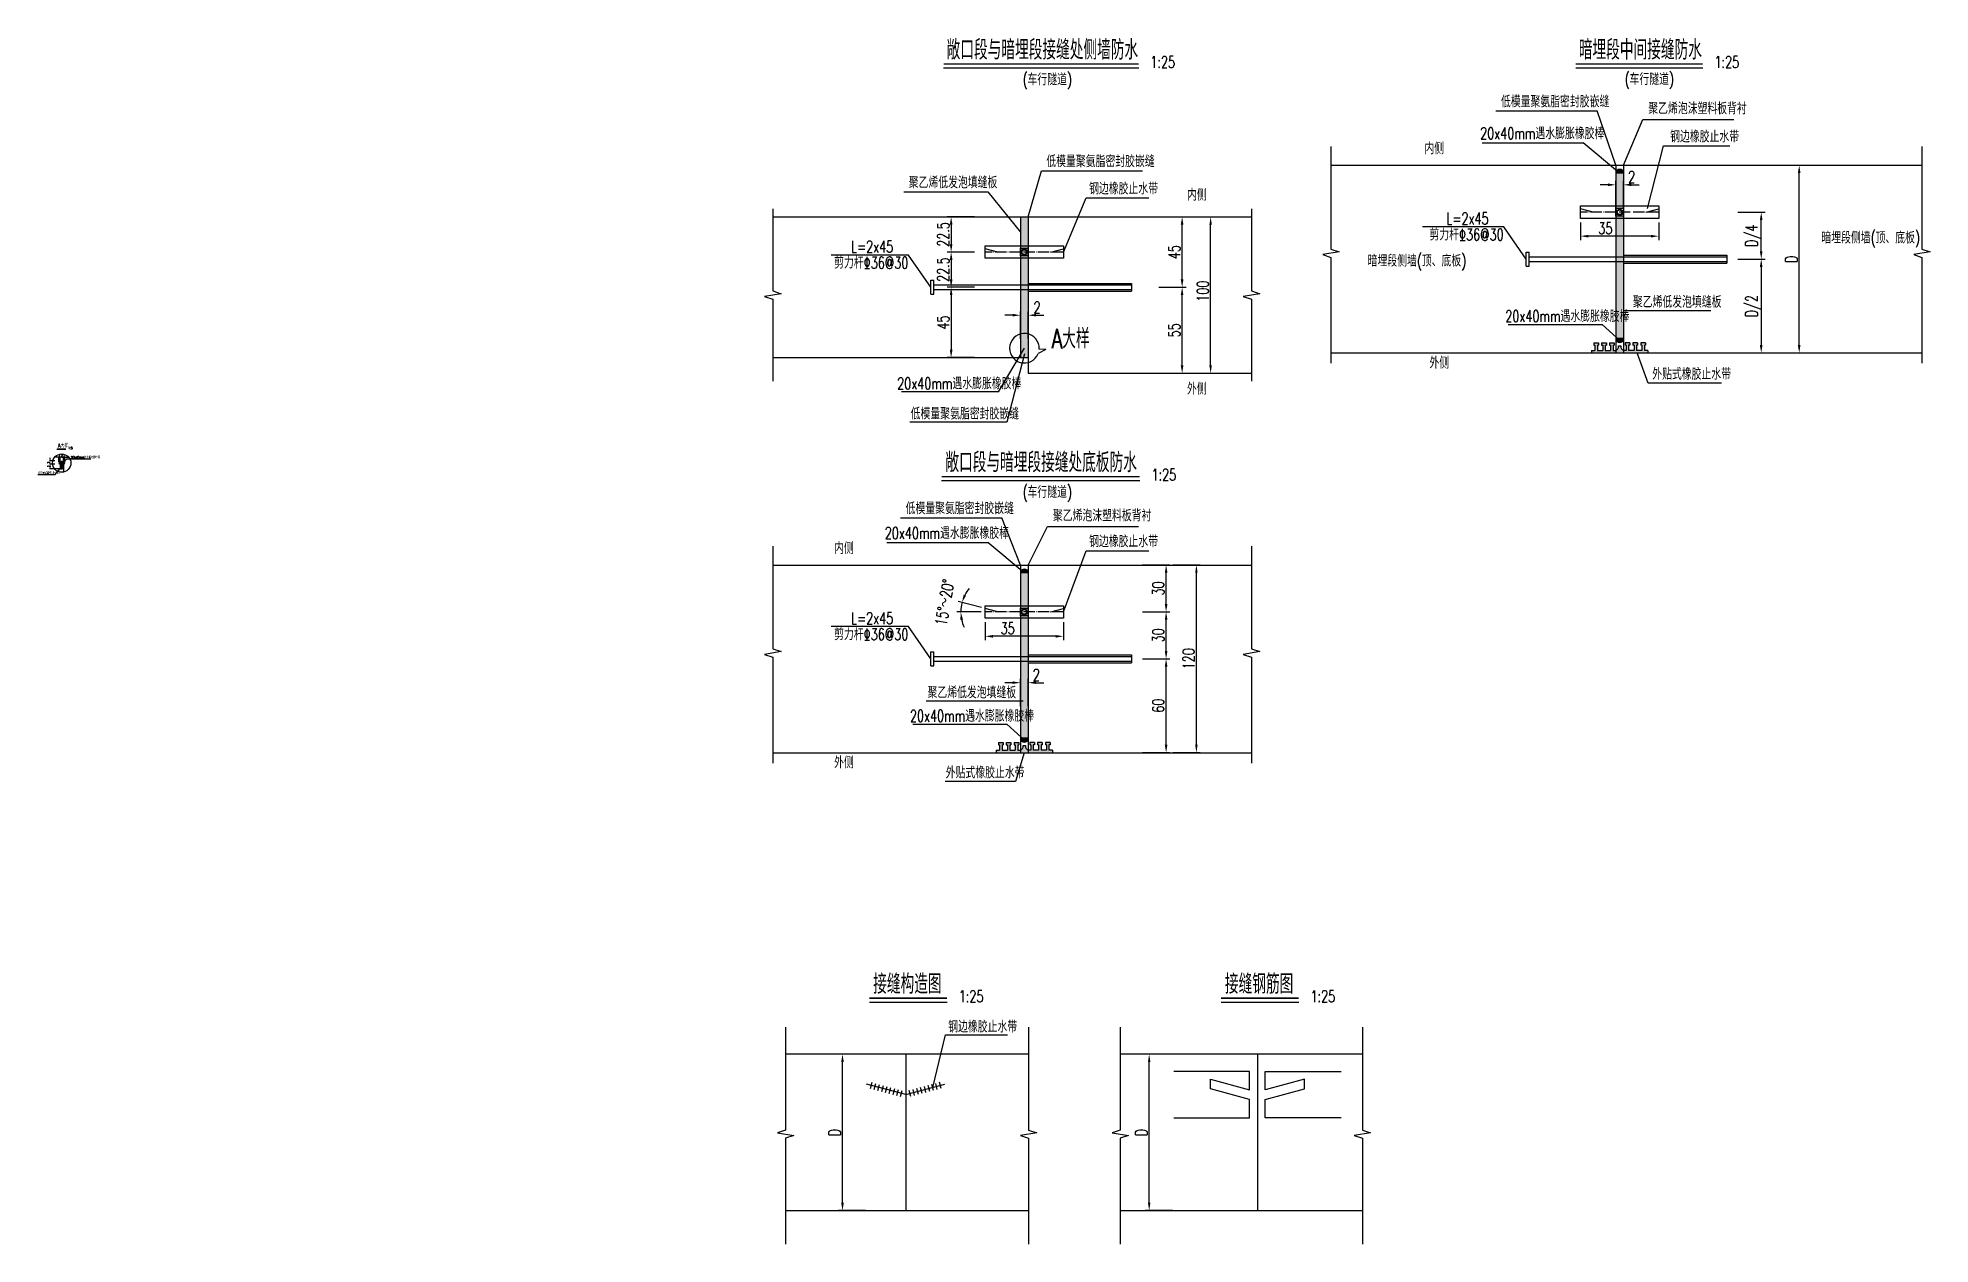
# Model space of a CAD drawing. Header units: millimetres. Extents: x 9472 to 214973, y -2225 to 22564.
# Drawn here: x 13168 to 14378, y 21792 to 22564 of the extents above; entities that cross this region are included whole.
import ezdxf

# ---------------------------------------------------------------- set-up
doc = ezdxf.new("R2010")
doc.units = ezdxf.units.MM
doc.header["$LTSCALE"] = 0.3
doc.header["$MEASUREMENT"] = 0
doc.linetypes.add('ACAD_ISO04W100', pattern=[30, 24, -3, 0, -3])
for name, color, linetype in [('填充', 8, 'Continuous'), ('文字', 7, 'Continuous'), ('次轮廓线', 7, 'Continuous'), ('点划线', 6, 'ACAD_ISO04W100'), ('轮廓线', 1, 'Continuous')]:
    doc.layers.add(name, color=color, linetype=linetype)
doc.styles.get("Standard").update_dxf_attribs({"font": 'simplex1.shx', "width": 0.7, "bigfont": 'hztxt.shx'})
doc.dimstyles.new('25', dxfattribs={"dimscale": 2.5, "dimtxt": 3, "dimasz": 2, "dimexe": 1, "dimexo": 1, "dimgap": 0.5, "dimtad": 1, "dimdec": 1, "dimdsep": 46, "dimtxsty": 'Standard', "dimcen": 0.5, "dimadec": 0, "dimazin": 0, "dimtfac": 1, "dimtdec": 1, "dimtofl": 0, "dimtmove": 2, "dimatfit": 3, "dimfxl": 0, "dimtolj": 1, "dimtzin": 0, "dimarcsym": 0})
doc.dimstyles.new('5', dxfattribs={"dimscale": 0.5, "dimtxt": 3, "dimasz": 2, "dimexe": 1, "dimexo": 1, "dimgap": 0.5, "dimtad": 1, "dimdec": 1, "dimdsep": 46, "dimtxsty": 'Standard', "dimcen": 0.5, "dimadec": 0, "dimazin": 0, "dimtfac": 1, "dimtdec": 1, "dimtofl": 0, "dimtmove": 2, "dimatfit": 3, "dimfxl": 0, "dimtolj": 1, "dimtzin": 0, "dimarcsym": 0})

msp = doc.modelspace()

# ---------------------------------------------------------------- texts
at = {"layer": '文字', "width": 0.7}
for s, height, p in [('敞口段与暗埋段接缝处侧墙防水', 12.5, (13748.95, 22549.82)), ('暗埋段中间接缝防水', 12.5, (14153.3, 22549.82)), ('1:25', 7.5, (13879.3, 22544.48)), ('1:25', 7.5, (14240.11, 22544.48)), ('(车行隧道)', 7.5, (13797.53, 22533.34)), ('(车行隧道)', 7.5, (14182.61, 22533.52)), ('低模量聚氨脂密封胶嵌缝', 7.5, (14103.51, 22519.23)), ('聚乙烯泡沫塑料板背衬', 7.5, (14197.74, 22514.86)), ('20x40mm遇水膨胀橡胶棒', 7.5, (14090.23, 22498.9)), ('钢边橡胶止水带', 7.5, (14211.75, 22496.82)), ('低模量聚氨脂密封胶嵌缝', 7.5, (13812.71, 22481)), ('内侧', 7.5, (14054.53, 22489.28)), ('聚乙烯低发泡填缝板', 7.5, (13724.69, 22467.49)), ('钢边橡胶止水带', 7.5, (13840.06, 22463.55)), ('内侧', 7.5, (13902.7, 22459.58)), ('剪力杆%%13136@30', 7.5, (14057.79, 22434.12)), ('L=2x45', 7.5, (14068.58, 22444.41)), ('暗埋段侧墙(顶、底板)', 7.5, (14308.47, 22432.17)), ('L=2x45', 7.5, (13687.77, 22426.43)), ('剪力杆%%13136@30', 7.5, (13676.98, 22416.14)), ('暗埋段侧墙(顶、底板)', 7.5, (14018.25, 22417.41)), ('聚乙烯低发泡填缝板', 7.5, (14187.88, 22391.09)), ('20x40mm遇水膨胀橡胶棒', 7.5, (14106.29, 22381.99)), ('A大样', 12.5, (13816.15, 22365.05)), ('外侧', 7.5, (14057.79, 22352.2)), ('20x40mm遇水膨胀橡胶棒', 7.5, (13717.33, 22338.94)), ('外侧', 7.5, (13902.7, 22335.55)), ('外贴式橡胶止水带', 7.5, (14200.27, 22345.01)), ('低模量聚氨脂密封胶嵌缝', 7.5, (13725.95, 22319.64)), ('A大样', 2.5, (13180.56, 22301.69)), ('1:5', 1.5, (13187.13, 22300.73)), ('20x40mm遇水膨胀橡胶棒', 1.5, (13188.83, 22294.71)), ('敞口段与暗埋段接缝处底板防水', 12.5, (13748.14, 22285.94)), ('低模量聚酯密封胶嵌缝', 1.5, (13167.79, 22284.73)), ('1:25', 7.5, (13880.01, 22280.6)), ('(车行隧道)', 7.5, (13797.53, 22269.47)), ('低模量聚氨脂密封胶嵌缝', 7.5, (13722.7, 22259.08)), ('聚乙烯泡沫塑料板背衬', 7.5, (13816.93, 22254.47)), ('20x40mm遇水膨胀橡胶棒', 7.5, (13709.42, 22243.27)), ('内侧', 7.5, (13676.98, 22233.65)), ('钢边橡胶止水带', 7.5, (13840.06, 22237.94)), ('剪力杆%%13136@30', 7.5, (13676.98, 22178.49)), ('L=2x45', 7.5, (13687.77, 22188.78)), ('聚乙烯低发泡填缝板', 7.5, (13736.71, 22141.33)), ('20x40mm遇水膨胀橡胶棒', 7.5, (13725.48, 22126.36)), ('外侧', 7.5, (13676.98, 22096.57)), ('外贴式橡胶止水带', 7.5, (13748.38, 22090.08)), ('接缝构造图', 12.5, (13701.98, 21952.35)), ('接缝钢筋图', 12.5, (13926.94, 21952.35)), ('1:25', 7.5, (13756.74, 21947)), ('1:25', 7.5, (13981.7, 21947)), ('钢边橡胶止水带', 7.5, (13749.97, 21927.59))]:
    msp.add_text(s, height=height, dxfattribs=at).set_placement(p)

# ---------------------------------------------------------------- blocks, each defined once
blk = doc.blocks.new('钢边止水带')
at = {"layer": '点划线'}
blk.add_line((25, 0), (-25, 0), dxfattribs=at)
at = {"layer": '轮廓线'}
for points in [[(-25, -4), (-25, 4), (25, 4), (25, -4)], [(-2.5, 2.5), (2.5, 2.5), (2.5, -2.5), (-2.5, -2.5)]]:
    blk.add_lwpolyline(points, close=True, dxfattribs=at)
for radius in [2, 1.5]:
    blk.add_circle((0, 0), radius, dxfattribs=at)
blk = doc.blocks.new('*D26')
at = {"color": 0, "lineweight": -2}
for p, q in [((13884.6, 22404.2), (13902.1, 22404.2)), ((13899.6, 22354.2), (13899.6, 22399.2)), ((13884.6, 22349.2), (13902.1, 22349.2))]:
    blk.add_line(p, q, dxfattribs=at)
at = {"color": 0}
for points in [[(13898.7, 22399.2), (13900.4, 22399.2), (13899.6, 22404.2)], [(13898.7, 22354.2), (13900.4, 22354.2), (13899.6, 22349.2)]]:
    blk.add_solid(points, dxfattribs=at)
at = {"color": 0, "insert": (13894.6, 22376.7), "char_height": 7.5, "attachment_point": 5, "rotation": 90}
blk.add_mtext('\\A1;55', dxfattribs=at)
blk = doc.blocks.new('*D27')
at = {"color": 0, "lineweight": -2}
for p, q in [((13884.6, 22449.2), (13902.1, 22449.2)), ((13899.6, 22409.2), (13899.6, 22444.2)), ((13884.6, 22404.2), (13902.1, 22404.2))]:
    blk.add_line(p, q, dxfattribs=at)
at = {"color": 0}
for points in [[(13898.7, 22444.2), (13900.4, 22444.2), (13899.6, 22449.2)], [(13898.7, 22409.2), (13900.4, 22409.2), (13899.6, 22404.2)]]:
    blk.add_solid(points, dxfattribs=at)
at = {"color": 0, "insert": (13894.6, 22426.7), "char_height": 7.5, "attachment_point": 5, "rotation": 90}
blk.add_mtext('\\A1;45', dxfattribs=at)
blk = doc.blocks.new('*D28')
at = {"color": 0, "lineweight": -2}
for p, q in [((13902.8, 22449.2), (13920.3, 22449.2)), ((13917.8, 22354.2), (13917.8, 22444.2)), ((13902.8, 22349.2), (13920.3, 22349.2))]:
    blk.add_line(p, q, dxfattribs=at)
at = {"color": 0}
for points in [[(13917, 22444.2), (13918.6, 22444.2), (13917.8, 22449.2)], [(13917, 22354.2), (13918.6, 22354.2), (13917.8, 22349.2)]]:
    blk.add_solid(points, dxfattribs=at)
at = {"color": 0, "insert": (13912.8, 22401.7), "char_height": 7.5, "attachment_point": 5, "rotation": 90}
blk.add_mtext('\\A1;100', dxfattribs=at)
blk = doc.blocks.new('*D29')
at = {"color": 0, "lineweight": -2}
for p, q in [((13766.8, 22449.2), (13749.3, 22449.2)), ((13751.8, 22444.2), (13751.8, 22431.7)), ((13766.8, 22426.7), (13749.3, 22426.7))]:
    blk.add_line(p, q, dxfattribs=at)
at = {"color": 0}
for points in [[(13751, 22444.2), (13752.7, 22444.2), (13751.8, 22449.2)], [(13751, 22431.7), (13752.7, 22431.7), (13751.8, 22426.7)]]:
    blk.add_solid(points, dxfattribs=at)
at = {"color": 0, "insert": (13746.8, 22438), "char_height": 7.5, "attachment_point": 5, "rotation": 90}
blk.add_mtext('\\A1;22.5', dxfattribs=at)
blk = doc.blocks.new('*D30')
at = {"color": 0, "lineweight": -2}
for p, q in [((13766.8, 22426.7), (13749.3, 22426.7)), ((13751.8, 22421.7), (13751.8, 22409.2)), ((13766.8, 22404.2), (13749.3, 22404.2))]:
    blk.add_line(p, q, dxfattribs=at)
at = {"color": 0}
for points in [[(13751, 22421.7), (13752.7, 22421.7), (13751.8, 22426.7)], [(13751, 22409.2), (13752.7, 22409.2), (13751.8, 22404.2)]]:
    blk.add_solid(points, dxfattribs=at)
at = {"color": 0, "insert": (13746.8, 22415.5), "char_height": 7.5, "attachment_point": 5, "rotation": 90}
blk.add_mtext('\\A1;22.5', dxfattribs=at)
blk = doc.blocks.new('*D31')
at = {"color": 0, "lineweight": -2}
for p, q in [((13766.8, 22404.2), (13749.3, 22404.2)), ((13751.8, 22399.2), (13751.8, 22364.2)), ((13766.8, 22359.2), (13749.3, 22359.2))]:
    blk.add_line(p, q, dxfattribs=at)
at = {"color": 0}
for points in [[(13751, 22399.2), (13752.7, 22399.2), (13751.8, 22404.2)], [(13751, 22364.2), (13752.7, 22364.2), (13751.8, 22359.2)]]:
    blk.add_solid(points, dxfattribs=at)
at = {"color": 0, "insert": (13746.8, 22381.7), "char_height": 7.5, "attachment_point": 5, "rotation": 90}
blk.add_mtext('\\A1;45', dxfattribs=at)
blk = doc.blocks.new('*D32')
at = {"color": 0, "lineweight": -2}
for p, q in [((13181, 22295.5), (13180, 22295.5)), ((13182, 22293.6), (13182, 22296)), ((13184, 22293.6), (13184, 22296)), ((13185, 22295.5), (13186, 22295.5))]:
    blk.add_line(p, q, dxfattribs=at)
at = {"color": 0}
for points in [[(13181, 22295.7), (13181, 22295.3), (13182, 22295.5)], [(13185, 22295.7), (13185, 22295.3), (13184, 22295.5)]]:
    blk.add_solid(points, dxfattribs=at)
at = {"color": 0, "insert": (13183, 22296.5), "char_height": 1.5, "attachment_point": 5}
blk.add_mtext('\\A1;2', dxfattribs=at)
blk = doc.blocks.new('*D33')
at = {"color": 0, "lineweight": -2}
for p, q in [((13183, 22295.5), (13182, 22295.5)), ((13184, 22293.6), (13184, 22296)), ((13185, 22292.6), (13185, 22296)), ((13186, 22295.5), (13187, 22295.5))]:
    blk.add_line(p, q, dxfattribs=at)
at = {"color": 0}
for points in [[(13183, 22295.7), (13183, 22295.3), (13184, 22295.5)], [(13186, 22295.7), (13186, 22295.3), (13185, 22295.5)]]:
    blk.add_solid(points, dxfattribs=at)
at = {"color": 0, "insert": (13184.5, 22296.5), "char_height": 1.5, "attachment_point": 5}
blk.add_mtext('\\A1;1', dxfattribs=at)
blk = doc.blocks.new('*D34')
at = {"color": 0, "lineweight": -2}
for p, q in [((13180, 22295.5), (13179, 22295.5)), ((13181, 22292.6), (13181, 22296)), ((13182, 22293.6), (13182, 22296)), ((13183, 22295.5), (13184, 22295.5))]:
    blk.add_line(p, q, dxfattribs=at)
at = {"color": 0}
for points in [[(13180, 22295.7), (13180, 22295.3), (13181, 22295.5)], [(13183, 22295.7), (13183, 22295.3), (13182, 22295.5)]]:
    blk.add_solid(points, dxfattribs=at)
at = {"color": 0, "insert": (13181.5, 22296.5), "char_height": 1.5, "attachment_point": 5}
blk.add_mtext('\\A1;1', dxfattribs=at)
blk = doc.blocks.new('*D35')
at = {"color": 0, "lineweight": -2}
for p, q in [((13178.5, 22293.1), (13175, 22293.1)), ((13178.5, 22291.1), (13175, 22291.1)), ((13175.5, 22294.1), (13175.5, 22295.1)), ((13175.5, 22290.1), (13175.5, 22289.1))]:
    blk.add_line(p, q, dxfattribs=at)
at = {"color": 0}
for points in [[(13175.3, 22294.1), (13175.7, 22294.1), (13175.5, 22293.1)], [(13175.3, 22290.1), (13175.7, 22290.1), (13175.5, 22291.1)]]:
    blk.add_solid(points, dxfattribs=at)
at = {"color": 0, "insert": (13174.5, 22292.1), "char_height": 1.5, "attachment_point": 5, "rotation": 90}
blk.add_mtext('\\A1;2', dxfattribs=at)
blk = doc.blocks.new('*D36')
at = {"color": 0, "lineweight": -2}
for p, q in [((13178.5, 22291.1), (13175, 22291.1)), ((13177.8, 22288.1), (13175, 22288.1)), ((13175.5, 22290.1), (13175.5, 22289.1))]:
    blk.add_line(p, q, dxfattribs=at)
at = {"color": 0}
for points in [[(13175.3, 22290.1), (13175.7, 22290.1), (13175.5, 22291.1)], [(13175.3, 22289.1), (13175.7, 22289.1), (13175.5, 22288.1)]]:
    blk.add_solid(points, dxfattribs=at)
at = {"color": 0, "insert": (13174.5, 22289.6), "char_height": 1.5, "attachment_point": 5, "rotation": 90}
blk.add_mtext('\\A1;3', dxfattribs=at)
blk = doc.blocks.new('外贴式橡胶止水带')
at = {"layer": '填充'}
blk.add_hatch(color=256, dxfattribs=at).paths.add_polyline_path([(14.2, -3), (10.8, -3), (10.8, 0.5), (11.5, 0.5), (11.5, 2), (8.5, 2), (8.5, 0.5), (9.2, 0.5), (9.2, -3), (5.7, -3), (5.7, 0.5), (6.5, 0.5), (6.5, 2), (3.5, 2), (3.5, 0.5), (4.2, 0.5), (4.2, -3), (2.7, -3, -0.331227), (0.8, 0), (-0.8, 0, -0.331227), (-2.7, -3), (-4.2, -3), (-4.2, 0.5), (-3.5, 0.5), (-3.5, 2), (-6.5, 2), (-6.5, 0.5), (-5.8, 0.5), (-5.8, -3), (-9.3, -3), (-9.3, 0.5), (-8.5, 0.5), (-8.5, 2), (-11.5, 2), (-11.5, 0.5), (-10.8, 0.5), (-10.8, -3), (-14.2, -3), (-14.2, 0.5), (-13.5, 0.5), (-13.5, 2), (-16.5, 2), (-16.5, 0.5), (-15.8, 0.5), (-15.8, -3), (-18, -3), (-18, -4.5), (18, -4.5), (18, -3), (15.8, -3), (15.8, 0.5), (16.5, 0.5), (16.5, 2), (13.5, 2), (13.5, 0.5), (14.2, 0.5)])
for p, q in [((-16.5, 2), (-13.5, 2)), ((-16.5, 2), (-16.5, 0.5)), ((-16.5, 0.5), (-15.8, 0.5)), ((-15.8, 0.5), (-15.8, -3)), ((-14.2, 0.5), (-13.5, 0.5)), ((-14.2, 0.5), (-14.2, -3)), ((-13.5, 2), (-13.5, 0.5)), ((-11.5, 2), (-8.5, 2)), ((-11.5, 2), (-11.5, 0.5)), ((-11.5, 0.5), (-10.8, 0.5)), ((-10.8, 0.5), (-10.8, -3)), ((-9.3, 0.5), (-8.5, 0.5)), ((-9.3, 0.5), (-9.3, -3)), ((-8.5, 2), (-8.5, 0.5)), ((-6.5, 2), (-3.5, 2)), ((-6.5, 2), (-6.5, 0.5)), ((-6.5, 0.5), (-5.8, 0.5)), ((-5.8, 0.5), (-5.8, -3)), ((-4.2, 0.5), (-3.5, 0.5)), ((-4.2, 0.5), (-4.2, -3)), ((-3.5, 2), (-3.5, 0.5)), ((-0.8, 0), (0.8, 0)), ((6.5, 2), (3.5, 2)), ((3.5, 2), (3.5, 0.5)), ((4.2, 0.5), (3.5, 0.5)), ((4.2, 0.5), (4.2, -3)), ((6.5, 0.5), (5.7, 0.5)), ((5.7, 0.5), (5.7, -3)), ((6.5, 2), (6.5, 0.5)), ((11.5, 2), (8.5, 2)), ((8.5, 2), (8.5, 0.5)), ((9.2, 0.5), (8.5, 0.5)), ((9.2, 0.5), (9.2, -3)), ((11.5, 0.5), (10.8, 0.5)), ((10.8, 0.5), (10.8, -3)), ((11.5, 2), (11.5, 0.5)), ((16.5, 2), (13.5, 2)), ((13.5, 2), (13.5, 0.5)), ((14.2, 0.5), (13.5, 0.5)), ((14.2, 0.5), (14.2, -3)), ((16.5, 0.5), (15.8, 0.5)), ((15.8, 0.5), (15.8, -3)), ((16.5, 2), (16.5, 0.5)), ((-18, -3), (-15.8, -3)), ((-18, -3), (-18, -4.5)), ((-18, -4.5), (18, -4.5)), ((-14.2, -3), (-10.8, -3)), ((-9.3, -3), (-5.8, -3)), ((-4.2, -3), (-2.7, -3)), ((4.2, -3), (2.7, -3)), ((9.2, -3), (5.7, -3)), ((14.2, -3), (10.8, -3)), ((18, -3), (15.8, -3)), ((18, -3), (18, -4.5))]:
    blk.add_line(p, q)
for centre, start, end in [((-3.7, -0.2), 290.6305, 3.9355), ((3.7, -0.2), 176.0645, 249.3695)]:
    blk.add_arc(centre, 2.99, start, end)
blk = doc.blocks.new('*D38')
at = {"color": 0, "lineweight": -2}
for p, q in [((13791.1, 22386.3), (13786.1, 22386.3)), ((13796.1, 22371.3), (13796.1, 22388.8)), ((13801.1, 22371.3), (13801.1, 22388.8)), ((13806.1, 22386.3), (13811.1, 22386.3))]:
    blk.add_line(p, q, dxfattribs=at)
at = {"color": 0}
for points in [[(13791.1, 22387.2), (13791.1, 22385.5), (13796.1, 22386.3)], [(13806.1, 22387.2), (13806.1, 22385.5), (13801.1, 22386.3)]]:
    blk.add_solid(points, dxfattribs=at)
at = {"color": 0, "insert": (13806.8, 22391.3), "char_height": 7.5, "attachment_point": 5}
blk.add_mtext('\\A1;2', dxfattribs=at)
blk = doc.blocks.new('*D39')
at = {"color": 0, "lineweight": -2}
for p, q in [((13791.1, 22151.3), (13786.1, 22151.3)), ((13796.1, 22136.3), (13796.1, 22153.8)), ((13801.1, 22136.3), (13801.1, 22153.8)), ((13806.1, 22151.3), (13811.1, 22151.3))]:
    blk.add_line(p, q, dxfattribs=at)
at = {"color": 0}
for points in [[(13791.1, 22152.2), (13791.1, 22150.5), (13796.1, 22151.3)], [(13806.1, 22152.2), (13806.1, 22150.5), (13801.1, 22151.3)]]:
    blk.add_solid(points, dxfattribs=at)
at = {"color": 0, "insert": (13806.3, 22156.3), "char_height": 7.5, "attachment_point": 5}
blk.add_mtext('\\A1;2', dxfattribs=at)
blk = doc.blocks.new('*D40')
at = {"color": 0, "lineweight": -2}
for p, q in [((13874.3, 22166.6), (13891.8, 22166.6)), ((13889.3, 22111.6), (13889.3, 22161.6)), ((13874.3, 22106.6), (13891.8, 22106.6))]:
    blk.add_line(p, q, dxfattribs=at)
at = {"color": 0}
for points in [[(13888.5, 22161.6), (13890.2, 22161.6), (13889.3, 22166.6)], [(13888.5, 22111.6), (13890.2, 22111.6), (13889.3, 22106.6)]]:
    blk.add_solid(points, dxfattribs=at)
at = {"color": 0, "insert": (13884.3, 22136.6), "char_height": 7.5, "attachment_point": 5, "rotation": 90}
blk.add_mtext('\\A1;60', dxfattribs=at)
blk = doc.blocks.new('*D41')
at = {"color": 0, "lineweight": -2}
for p, q in [((13874.3, 22196.6), (13891.8, 22196.6)), ((13889.3, 22171.6), (13889.3, 22191.6)), ((13874.3, 22166.6), (13891.8, 22166.6))]:
    blk.add_line(p, q, dxfattribs=at)
at = {"color": 0}
for points in [[(13888.5, 22191.6), (13890.2, 22191.6), (13889.3, 22196.6)], [(13888.5, 22171.6), (13890.2, 22171.6), (13889.3, 22166.6)]]:
    blk.add_solid(points, dxfattribs=at)
at = {"color": 0, "insert": (13884.3, 22181.6), "char_height": 7.5, "attachment_point": 5, "rotation": 90}
blk.add_mtext('\\A1;30', dxfattribs=at)
blk = doc.blocks.new('*D42')
at = {"color": 0, "lineweight": -2}
for p, q in [((13874.3, 22226.6), (13891.8, 22226.6)), ((13889.3, 22201.6), (13889.3, 22221.6)), ((13874.3, 22196.6), (13891.8, 22196.6))]:
    blk.add_line(p, q, dxfattribs=at)
at = {"color": 0}
for points in [[(13888.5, 22221.6), (13890.2, 22221.6), (13889.3, 22226.6)], [(13888.5, 22201.6), (13890.2, 22201.6), (13889.3, 22196.6)]]:
    blk.add_solid(points, dxfattribs=at)
at = {"color": 0, "insert": (13884.3, 22211.6), "char_height": 7.5, "attachment_point": 5, "rotation": 90}
blk.add_mtext('\\A1;30', dxfattribs=at)
blk = doc.blocks.new('*D43')
at = {"color": 0, "lineweight": -2}
for p, q in [((13893.7, 22226.6), (13911.2, 22226.6)), ((13908.7, 22111.6), (13908.7, 22221.6)), ((13893.7, 22106.6), (13911.2, 22106.6))]:
    blk.add_line(p, q, dxfattribs=at)
at = {"color": 0}
for points in [[(13907.9, 22221.6), (13909.5, 22221.6), (13908.7, 22226.6)], [(13907.9, 22111.6), (13909.5, 22111.6), (13908.7, 22106.6)]]:
    blk.add_solid(points, dxfattribs=at)
at = {"color": 0, "insert": (13903.7, 22166.6), "char_height": 7.5, "attachment_point": 5, "rotation": 90}
blk.add_mtext('\\A1;120', dxfattribs=at)
blk = doc.blocks.new('*D44')
at = {"color": 0, "lineweight": -2}
for p, q in [((14171.9, 22469.7), (14166.9, 22469.7)), ((14176.9, 22454.7), (14176.9, 22472.2)), ((14181.9, 22454.7), (14181.9, 22472.2)), ((14186.9, 22469.7), (14191.9, 22469.7))]:
    blk.add_line(p, q, dxfattribs=at)
at = {"color": 0}
for points in [[(14171.9, 22470.6), (14171.9, 22468.9), (14176.9, 22469.7)], [(14186.9, 22470.6), (14186.9, 22468.9), (14181.9, 22469.7)]]:
    blk.add_solid(points, dxfattribs=at)
at = {"color": 0, "insert": (14187.1, 22474.7), "char_height": 7.5, "attachment_point": 5}
blk.add_mtext('\\A1;2', dxfattribs=at)
blk = doc.blocks.new('*D45')
at = {"color": 0, "lineweight": -2}
for p, q in [((13771.2, 22199.3), (13756.4, 22203.3)), ((13771.1, 22196.6), (13755.5, 22196.6))]:
    blk.add_line(p, q, dxfattribs=at)
for start, end in [(140.6454, 152.8227), (165, 180), (192.1773, 204.3546)]:
    blk.add_arc((13781.6, 22196.6), 23.6, start, end, dxfattribs=at)
at = {"color": 0}
for points in [[(13761.4, 22207), (13759.8, 22207.6), (13758.8, 22202.7)], [(13757.7, 22191.5), (13759.4, 22191.7), (13758, 22196.6)]]:
    blk.add_solid(points, dxfattribs=at)
at = {"color": 0, "insert": (13747.7, 22202.7), "char_height": 7.5, "attachment_point": 5, "rotation": 79.7359}
blk.add_mtext('\\A1;15°～20%%D', dxfattribs=at)
blk = doc.blocks.new('*D46')
at = {"color": 0, "lineweight": -2}
for p, q in [((14255, 22422.2), (14272.5, 22422.2)), ((14270, 22417.2), (14270, 22367.2)), ((14255, 22362.2), (14272.5, 22362.2))]:
    blk.add_line(p, q, dxfattribs=at)
at = {"color": 0}
for points in [[(14269.1, 22417.2), (14270.8, 22417.2), (14270, 22422.2)], [(14269.1, 22367.2), (14270.8, 22367.2), (14270, 22362.2)]]:
    blk.add_solid(points, dxfattribs=at)
at = {"color": 0, "insert": (14265, 22392.2), "char_height": 7.5, "attachment_point": 5, "rotation": 90}
blk.add_mtext('\\A1;D/2', dxfattribs=at)
blk = doc.blocks.new('*D47')
at = {"color": 0, "lineweight": -2}
for p, q in [((14279.3, 22482.2), (14296.8, 22482.2)), ((14294.3, 22367.2), (14294.3, 22477.2)), ((14279.3, 22362.2), (14296.8, 22362.2))]:
    blk.add_line(p, q, dxfattribs=at)
at = {"color": 0}
for points in [[(14293.4, 22477.2), (14295.1, 22477.2), (14294.3, 22482.2)], [(14293.4, 22367.2), (14295.1, 22367.2), (14294.3, 22362.2)]]:
    blk.add_solid(points, dxfattribs=at)
at = {"color": 0, "insert": (14289.3, 22422.2), "char_height": 7.5, "attachment_point": 5, "rotation": 90}
blk.add_mtext('\\A1;D', dxfattribs=at)
blk = doc.blocks.new('*D48')
at = {"color": 0, "lineweight": -2}
for p, q in [((14255, 22452.2), (14272.5, 22452.2)), ((14270, 22427.2), (14270, 22447.2)), ((14255, 22422.2), (14272.5, 22422.2))]:
    blk.add_line(p, q, dxfattribs=at)
at = {"color": 0}
for points in [[(14269.1, 22447.2), (14270.8, 22447.2), (14270, 22452.2)], [(14269.1, 22427.2), (14270.8, 22427.2), (14270, 22422.2)]]:
    blk.add_solid(points, dxfattribs=at)
at = {"color": 0, "insert": (14265, 22437.2), "char_height": 7.5, "attachment_point": 5, "rotation": 90}
blk.add_mtext('\\A1;D/4', dxfattribs=at)
blk = doc.blocks.new('*D49')
at = {"color": 0, "lineweight": -2}
for p, q in [((13773.6, 22190.1), (13773.6, 22178.5)), ((13823.6, 22190.1), (13823.6, 22178.5)), ((13818.6, 22181), (13778.6, 22181))]:
    blk.add_line(p, q, dxfattribs=at)
at = {"color": 0}
for points in [[(13778.6, 22181.8), (13778.6, 22180.1), (13773.6, 22181)], [(13818.6, 22181.8), (13818.6, 22180.1), (13823.6, 22181)]]:
    blk.add_solid(points, dxfattribs=at)
at = {"color": 0, "insert": (13788, 22186), "char_height": 7.5, "attachment_point": 5}
blk.add_mtext('\\A1;35', dxfattribs=at)
blk = doc.blocks.new('*D50')
at = {"color": 0, "lineweight": -2}
for p, q in [((14154.4, 22445.7), (14154.4, 22434.4)), ((14204.4, 22445.7), (14204.4, 22434.4)), ((14199.4, 22436.9), (14159.4, 22436.9))]:
    blk.add_line(p, q, dxfattribs=at)
at = {"color": 0}
for points in [[(14159.4, 22437.7), (14159.4, 22436), (14154.4, 22436.9)], [(14199.4, 22437.7), (14199.4, 22436), (14204.4, 22436.9)]]:
    blk.add_solid(points, dxfattribs=at)
at = {"color": 0, "insert": (14170.3, 22441.9), "char_height": 7.5, "attachment_point": 5}
blk.add_mtext('\\A1;35', dxfattribs=at)
blk = doc.blocks.new('*D51')
at = {"color": 0, "lineweight": -2}
for p, q in [((13697.3, 21913.7), (13679.8, 21913.7)), ((13682.3, 21818.7), (13682.3, 21908.7)), ((13697.3, 21813.7), (13679.8, 21813.7))]:
    blk.add_line(p, q, dxfattribs=at)
at = {"color": 0}
for points in [[(13681.5, 21908.7), (13683.2, 21908.7), (13682.3, 21913.7)], [(13681.5, 21818.7), (13683.2, 21818.7), (13682.3, 21813.7)]]:
    blk.add_solid(points, dxfattribs=at)
at = {"color": 0, "insert": (13677.3, 21863.7), "char_height": 7.5, "attachment_point": 5, "rotation": 90}
blk.add_mtext('\\A1;D', dxfattribs=at)
blk = doc.blocks.new('*D52')
at = {"color": 0, "lineweight": -2}
for p, q in [((13893.5, 21913.7), (13876, 21913.7)), ((13878.5, 21818.7), (13878.5, 21908.7)), ((13893.5, 21813.7), (13876, 21813.7))]:
    blk.add_line(p, q, dxfattribs=at)
at = {"color": 0}
for points in [[(13877.7, 21908.7), (13879.3, 21908.7), (13878.5, 21913.7)], [(13877.7, 21818.7), (13879.3, 21818.7), (13878.5, 21813.7)]]:
    blk.add_solid(points, dxfattribs=at)
at = {"color": 0, "insert": (13873.5, 21863.7), "char_height": 7.5, "attachment_point": 5, "rotation": 90}
blk.add_mtext('\\A1;D', dxfattribs=at)

# ---------------------------------------------------------------- dimensions: what is measured, and where the dimension line sits
for base, p1, p2, text, picture, middle in [((14181.92, 22469.75), (14176.92, 22363.76), (14181.92, 22363.76), '2', '*D44', (14187.13, 22474.75)), ((14154.42, 22436.88), (14204.42, 22448.19), (14154.42, 22448.19), '35', '*D50', (14170.32, 22441.88)), ((13796.11, 22386.35), (13801.11, 22359.21), (13796.11, 22359.21), '2', '*D38', (13806.77, 22391.35)), ((13773.61, 22180.97), (13823.61, 22192.56), (13773.61, 22192.56), '35', '*D49', (13788.01, 22185.97)), ((13801.11, 22151.33), (13796.11, 22108.13), (13801.11, 22108.13), '2', '*D39', (13806.32, 22156.33))]:
    dim = msp.add_linear_dim(base=base, p1=p1, p2=p2, text=text, dimstyle='25')
    dim.commit()
    dim.dimension.update_dxf_attribs({"geometry": picture, "text_midpoint": middle, "dimtype": 160})
for base, p1, p2, text, picture, middle in [((14294.28, 22482.19), (14181.92, 22362.19), (14181.92, 22482.19), 'D', '*D47', (14289.28, 22422.19)), ((14269.96, 22452.19), (14247.95, 22422.19), (14204.42, 22452.19), 'D/4', '*D48', (14264.96, 22437.19)), ((14269.96, 22362.19), (14247.95, 22422.19), (14181.92, 22362.19), 'D/2', '*D46', (14264.96, 22392.19)), ((13682.34, 21913.65), (13723.65, 21813.65), (13723.65, 21913.65), 'D', '*D51', (13677.34, 21863.65)), ((13878.49, 21913.65), (13937.45, 21813.65), (13937.45, 21913.65), 'D', '*D52', (13873.49, 21863.65))]:
    dim = msp.add_linear_dim(base=base, p1=p1, p2=p2, angle=90, text=text, dimstyle='25')
    dim.commit()
    dim.dimension.update_dxf_attribs({"geometry": picture, "text_midpoint": middle})
for base, p1, p2, dimstyle, picture, middle in [((13751.85, 22426.71), (13796.11, 22449.21), (13773.61, 22426.71), '25', '*D29', (13746.85, 22437.96)), ((13899.56, 22449.21), (13867.14, 22404.21), (13801.11, 22449.21), '25', '*D27', (13894.56, 22426.71)), ((13751.85, 22404.21), (13773.61, 22426.71), (13867.14, 22404.21), '25', '*D30', (13746.85, 22415.46)), ((13751.85, 22359.21), (13867.14, 22404.21), (13796.11, 22359.21), '25', '*D31', (13746.85, 22381.71)), ((13899.56, 22404.21), (13801.11, 22349.21), (13867.14, 22404.21), '25', '*D26', (13894.56, 22376.71)), ((13175.51, 22291.12), (13181.99, 22293.12), (13181.99, 22291.12), '5', '*D35', (13174.51, 22292.12)), ((13175.51, 22288.12), (13181.99, 22291.12), (13178.35, 22288.12), '5', '*D36', (13174.51, 22289.62)), ((13889.32, 22226.56), (13823.61, 22196.56), (13801.11, 22226.56), '25', '*D42', (13884.32, 22211.56)), ((13908.7, 22226.56), (13816.61, 22106.56), (13801.11, 22226.56), '25', '*D43', (13903.7, 22166.56)), ((13889.32, 22196.56), (13867.14, 22166.56), (13823.61, 22196.56), '25', '*D41', (13884.32, 22181.56)), ((13889.32, 22166.56), (13816.61, 22106.56), (13867.14, 22166.56), '25', '*D40', (13884.32, 22136.56))]:
    dim = msp.add_linear_dim(base=base, p1=p1, p2=p2, angle=90, dimstyle=dimstyle)
    dim.commit()
    dim.dimension.update_dxf_attribs({"geometry": picture, "text_midpoint": middle})
dim = msp.add_linear_dim(base=(13917.8, 22449.21), p1=(13801.11, 22349.21), p2=(13801.11, 22449.21), angle=90, dimstyle='25')
dim.commit()
dim.dimension.update_dxf_attribs({"geometry": '*D28', "text_midpoint": (13912.8, 22401.71), "dimtype": 160})
for base, p1, p2, picture, middle in [((13181.99, 22295.5), (13180.99, 22292.12), (13181.99, 22293.12), '*D34', (13181.49, 22296.5)), ((13181.99, 22295.5), (13183.99, 22293.12), (13181.99, 22293.12), '*D32', (13182.99, 22296.5)), ((13183.99, 22295.5), (13184.99, 22292.12), (13183.99, 22293.12), '*D33', (13184.49, 22296.5))]:
    dim = msp.add_linear_dim(base=base, p1=p1, p2=p2, dimstyle='5')
    dim.commit()
    dim.dimension.update_dxf_attribs({"geometry": picture, "text_midpoint": middle})
dim = msp.add_angular_dim_2l(base=(13758.11, 22198.61), line1=((13781.59, 22196.56), (13773.61, 22198.7)), line2=((13823.61, 22196.56), (13773.61, 22196.56)), text='<>～20%%D', dimstyle='25')
dim.commit()
dim.dimension.update_dxf_attribs({"geometry": '*D45', "text_midpoint": (13747.7, 22202.7), "dimtype": 162})

# ---------------------------------------------------------------- hatches: boundary and pattern name
for points in [[(14176.92, 22477.12), (14181.92, 22477.12, 1)], [(14181.92, 22371.35), (14176.92, 22371.35, 1)], [(13796.11, 22221.49), (13801.11, 22221.49, 1)], [(13801.11, 22115.73), (13796.11, 22115.73, 1)]]:
    msp.add_hatch(color=256).paths.add_polyline_path(points)
at = {"layer": '填充'}
h = msp.add_hatch(color=256, dxfattribs=at)
h.paths.add_polyline_path([(14181.92, 22477.12), (14176.92, 22477.12), (14176.92, 22456.19), (14181.92, 22456.19)])
h.paths.add_polyline_path([(14181.92, 22456.19), (14176.92, 22456.19), (14176.92, 22454.69), (14181.92, 22454.69)])
h.paths.add_polyline_path([(14181.92, 22449.69), (14176.92, 22449.69), (14176.92, 22448.19), (14181.92, 22448.19)])
h.paths.add_polyline_path([(14181.92, 22448.19), (14176.92, 22448.19), (14176.92, 22423.69), (14181.92, 22423.69)])
h.paths.add_polyline_path([(14181.92, 22423.69), (14176.92, 22423.69), (14176.92, 22420.69), (14181.92, 22420.69)])
h.paths.add_polyline_path([(14181.92, 22420.69), (14176.92, 22420.69), (14176.92, 22372.55), (14178.24, 22371.35), (14181.92, 22371.35)])
h = msp.add_hatch(color=256, dxfattribs=at)
h.paths.add_polyline_path([(13801.11, 22402.71), (13796.11, 22402.71), (13796.11, 22359.21), (13801.11, 22359.21)])
h.paths.add_polyline_path([(13801.11, 22402.71), (13801.11, 22405.71), (13796.11, 22405.71), (13796.11, 22402.71)])
h.paths.add_polyline_path([(13796.11, 22405.71), (13801.11, 22405.71), (13801.11, 22422.71), (13796.11, 22422.71)])
h.paths.add_polyline_path([(13798.61, 22424.21), (13798.61, 22422.71), (13801.11, 22422.71), (13801.11, 22424.21)])
h.paths.add_polyline_path([(13796.11, 22424.21), (13796.11, 22422.71), (13798.61, 22422.71), (13798.61, 22424.21)])
h.paths.add_polyline_path([(13796.11, 22430.71), (13796.11, 22429.21), (13798.61, 22429.21), (13798.61, 22430.71)])
h.paths.add_polyline_path([(13798.61, 22430.71), (13798.61, 22429.21), (13801.11, 22429.21), (13801.11, 22430.71)])
h.paths.add_polyline_path([(13801.11, 22449.21), (13796.11, 22449.21), (13796.11, 22430.71), (13801.11, 22430.71)])
msp.add_hatch(color=256, dxfattribs=at).paths.add_polyline_path([(13183.99, 22293.02), (13181.99, 22293.02, 1), (13181.99, 22291.22), (13183.99, 22291.22, 1)])
h = msp.add_hatch(dxfattribs=at)
h.set_pattern_fill('DASH', color=256, style=0)
h.paths.add_polyline_path([(13183.99, 22291.22), (13181.99, 22291.22), (13181.99, 22288.12), (13183.99, 22288.12)])
h = msp.add_hatch(color=256, dxfattribs=at)
h.paths.add_polyline_path([(13801.11, 22165.06), (13796.11, 22165.06), (13796.11, 22115.73), (13801.11, 22115.73)])
h.paths.add_polyline_path([(13801.11, 22168.06), (13796.11, 22168.06), (13796.11, 22165.06), (13801.11, 22165.06)])
h.paths.add_polyline_path([(13801.11, 22192.56), (13796.11, 22192.56), (13796.11, 22168.06), (13801.11, 22168.06)])
h.paths.add_polyline_path([(13801.11, 22194.06), (13796.11, 22194.06), (13796.11, 22192.56), (13801.11, 22192.56)])
h.paths.add_polyline_path([(13801.11, 22200.56), (13796.11, 22200.56), (13796.11, 22199.06), (13801.11, 22199.06)])
h.paths.add_polyline_path([(13801.11, 22221.49), (13796.11, 22221.49), (13796.11, 22200.56), (13801.11, 22200.56)])

# ---------------------------------------------------------------- linework, layer by layer
for p, q in [((13746.95, 22544.48), (13871.8, 22544.48)), ((14151.38, 22544.48), (14232.61, 22544.48)), ((14100.33, 22516.95), (14165, 22516.95)), ((14176.92, 22482.19), (14165, 22516.95)), ((14181.92, 22482.19), (14194.17, 22511.52)), ((14194.17, 22511.52), (14252.4, 22511.52)), ((14091.44, 22496.61), (14156.11, 22496.61)), ((14179.42, 22477.12), (14156.11, 22496.61)), ((14197.14, 22454.62), (14207.51, 22494.59)), ((14207.51, 22494.59), (14249.98, 22494.59)), ((13801.11, 22449.21), (13809.53, 22478.72)), ((13809.53, 22478.72), (13874.2, 22478.72)), ((13994.79, 22482.19), (14372.77, 22482.19)), ((14176.92, 22482.19), (14176.92, 22362.19)), ((14181.92, 22477.12), (14176.92, 22477.12)), ((14181.92, 22482.19), (14181.92, 22362.19)), ((13721.51, 22465.2), (13775.22, 22465.2)), ((13775.22, 22465.2), (13796.11, 22439.37)), ((13823.61, 22426.71), (13838.25, 22461.32)), ((13838.25, 22461.32), (13878.29, 22461.32)), ((14105.41, 22442.82), (14053.29, 22442.82)), ((14119.56, 22422.19), (14105.41, 22442.82)), ((13724.6, 22424.83), (13675.05, 22424.83)), ((13738.75, 22404.21), (13724.6, 22424.83)), ((14108.12, 22380.32), (14168.29, 22380.32)), ((14179.82, 22369.93), (14168.29, 22380.32)), ((14181.92, 22389.42), (14237.69, 22389.42)), ((14181.92, 22371.35), (14176.92, 22371.35)), ((13782.16, 22337.24), (13798.68, 22365.19)), ((13798.74, 22361.61), (13787.36, 22317.94)), ((13812.29, 22364.38), (13807.5, 22361.81)), ((13812.29, 22364.38), (13808.11, 22364.63)), ((13994.79, 22362.19), (14372.77, 22362.19)), ((14197.76, 22342.97), (14190.7, 22362.19)), ((13782.16, 22337.24), (13720.16, 22337.24)), ((14244.68, 22342.97), (14197.76, 22342.97)), ((13787.36, 22317.94), (13725.36, 22317.94)), ((13179.86, 22300.73), (13185.63, 22300.73)), ((13167.65, 22284.41), (13178.77, 22284.41)), ((13183.99, 22288.12), (13178.35, 22288.12)), ((13178.77, 22284.41), (13182.88, 22289.4)), ((13181.99, 22293.02), (13183.99, 22293.02)), ((13183.99, 22291.22), (13181.99, 22291.22)), ((13184, 22292.08), (13186.23, 22294.39)), ((13186.23, 22294.39), (13201.56, 22294.39)), ((13745.67, 22280.6), (13872.51, 22280.6)), ((13719.52, 22256.8), (13784.19, 22256.8)), ((13796.11, 22226.56), (13784.19, 22256.8)), ((13801.11, 22226.56), (13813.36, 22251.13)), ((13813.36, 22251.13), (13871.59, 22251.13)), ((13710.63, 22240.99), (13775.3, 22240.99)), ((13798.61, 22221.49), (13775.3, 22240.99)), ((13823.61, 22196.56), (13838.25, 22235.71)), ((13838.25, 22235.71), (13878.29, 22235.71)), ((13637.81, 22226.56), (13943.92, 22226.56)), ((13796.11, 22226.56), (13796.11, 22106.56)), ((13801.11, 22226.56), (13801.11, 22106.56)), ((13801.11, 22221.49), (13796.11, 22221.49)), ((13724.6, 22187.19), (13675.05, 22187.19)), ((13738.75, 22166.56), (13724.6, 22187.19)), ((13735.94, 22139.66), (13797.83, 22139.66)), ((13727.31, 22124.69), (13787.48, 22124.69)), ((13799.01, 22114.3), (13787.48, 22124.69)), ((13801.11, 22115.73), (13796.11, 22115.73)), ((13637.81, 22106.56), (13943.92, 22106.56)), ((13798.61, 22106.56), (13792.99, 22088.04)), ((13792.99, 22088.04), (13748.09, 22088.04)), ((13699.51, 21947), (13749.24, 21947)), ((13924.47, 21947), (13974.2, 21947)), ((13740.05, 21892.51), (13748.2, 21926.08)), ((13748.2, 21926.08), (13787.83, 21926.08)), ((13801.37, 21913.65), (13645.93, 21913.65)), ((14014.87, 21913.65), (13860.03, 21913.65)), ((13700.19, 21891.87), (13701.22, 21895.74)), ((13702.6, 21891.23), (13703.64, 21895.09)), ((13705.02, 21890.58), (13706.05, 21894.44)), ((13707.43, 21889.93), (13708.47, 21893.8)), ((13709.85, 21889.29), (13710.88, 21893.15)), ((13712.26, 21888.64), (13713.3, 21892.5)), ((13714.68, 21887.99), (13715.71, 21891.86)), ((13717.09, 21887.34), (13718.13, 21891.21)), ((13719.51, 21886.7), (13720.54, 21890.56)), ((13726.07, 21886.7), (13725.04, 21890.56)), ((13728.49, 21887.34), (13727.45, 21891.21)), ((13730.9, 21887.99), (13729.87, 21891.86)), ((13733.32, 21888.64), (13732.28, 21892.5)), ((13735.73, 21889.29), (13734.7, 21893.15)), ((13738.15, 21889.93), (13737.11, 21893.8)), ((13740.56, 21890.58), (13739.53, 21894.44)), ((13742.98, 21891.23), (13741.94, 21895.09)), ((13745.39, 21891.87), (13744.36, 21895.74)), ((13801.37, 21813.65), (13645.93, 21813.65)), ((14014.87, 21813.65), (13860.03, 21813.65))]:
    msp.add_line(p, q)
for points, const_width in [([(13746.95, 22546.98), (13871.8, 22546.98)], 1), ([(14151.38, 22546.98), (14232.61, 22546.98)], 1), ([(13179.92, 22301.23), (13185.69, 22301.23)], 0.2), ([(13745.67, 22283.1), (13872.51, 22283.1)], 1), ([(13699.51, 21949.5), (13749.24, 21949.5)], 1), ([(13924.47, 21949.5), (13974.2, 21949.5)], 1)]:
    msp.add_lwpolyline(points, dxfattribs=dict(const_width=const_width))
for points in [[(13994.79, 22494.27), (13994.79, 22428.56), (14000.05, 22426.81), (13989.52, 22425.06), (13994.79, 22423.31), (13994.79, 22355.57)], [(14372.77, 22494.27), (14372.77, 22428.56), (14378.04, 22426.81), (14367.51, 22425.06), (14372.77, 22423.31), (14372.77, 22355.57)], [(13637.81, 22454.35), (13637.81, 22401.83), (13643.07, 22400.07), (13632.54, 22398.33), (13637.81, 22396.58), (13637.81, 22344.05)], [(13943.92, 22454.35), (13943.92, 22401.83), (13949.18, 22400.07), (13938.65, 22398.33), (13943.92, 22396.58), (13943.92, 22344.05)], [(13637.81, 22238.64), (13637.81, 22172.93), (13643.07, 22171.18), (13632.54, 22169.43), (13637.81, 22167.68), (13637.81, 22099.94)], [(13943.92, 22238.64), (13943.92, 22172.93), (13949.18, 22171.18), (13938.65, 22169.43), (13943.92, 22167.68), (13943.92, 22099.94)], [(13645.93, 21930.94), (13645.93, 21865.23), (13640.66, 21863.48), (13651.2, 21861.74), (13645.93, 21859.98), (13645.93, 21792.25)], [(13801.37, 21930.94), (13801.37, 21865.23), (13806.64, 21863.48), (13796.11, 21861.74), (13801.37, 21859.98), (13801.37, 21792.25)], [(13860.03, 21930.94), (13860.03, 21865.23), (13854.76, 21863.48), (13865.29, 21861.74), (13860.03, 21859.98), (13860.03, 21792.25)], [(14014.87, 21930.94), (14014.87, 21865.23), (14020.14, 21863.48), (14009.6, 21861.74), (14014.87, 21859.98), (14014.87, 21792.25)]]:
    msp.add_lwpolyline(points)
msp.add_circle((13182.93, 22291.75), 5.85)
for centre, radius, start, end in [((14179.42, 22477.12), 2.5, 0, 180), ((13798.68, 22365.19), 9.45, 356.59003, 339.0462), ((14179.42, 22371.35), 2.5, 180, 0), ((13798.61, 22221.49), 2.5, 0, 180), ((13798.61, 22115.73), 2.5, 180, 0)]:
    msp.add_arc(centre, radius, start, end)
at = {"layer": '次轮廓线'}
for p, q in [((13637.81, 22449.21), (13801.11, 22449.21)), ((13796.11, 22449.21), (13796.11, 22359.21)), ((13801.11, 22449.21), (13801.11, 22349.21)), ((13801.11, 22449.21), (13943.92, 22449.21)), ((14181.92, 22424.69), (14247.95, 22424.69)), ((14181.92, 22419.69), (14247.95, 22419.69)), ((14247.95, 22424.69), (14247.95, 22419.69)), ((13801.11, 22406.71), (13867.14, 22406.71)), ((13867.14, 22406.71), (13867.14, 22401.71)), ((13801.11, 22401.71), (13867.14, 22401.71)), ((13637.81, 22359.21), (13801.11, 22359.21)), ((13801.11, 22349.21), (13943.92, 22349.21)), ((13181.99, 22291.22), (13181.99, 22288.12)), ((13183.99, 22291.22), (13183.99, 22286)), ((13801.11, 22169.06), (13867.14, 22169.06)), ((13801.11, 22164.06), (13867.14, 22164.06)), ((13867.14, 22169.06), (13867.14, 22164.06))]:
    msp.add_line(p, q, dxfattribs=at)
for centre, radius, start, end in [((13181.99, 22292.12), 1, 90, 270), ((13181.99, 22292.12), 0.9, 90, 270), ((13183.99, 22292.12), 1, 270, 90), ((13183.99, 22292.12), 0.9, 270, 90)]:
    msp.add_arc(centre, radius, start, end, dxfattribs=at)
at = {"layer": '轮廓线'}
for p, q in [((14162.4, 22452.19), (14154.42, 22454.33)), ((14196.44, 22452.19), (14204.42, 22454.33)), ((13781.59, 22426.71), (13773.61, 22428.84)), ((13815.63, 22426.71), (13823.61, 22428.84)), ((14119.56, 22426.69), (14121.56, 22426.69)), ((14119.56, 22417.69), (14119.56, 22426.69)), ((14119.56, 22417.69), (14121.56, 22417.69)), ((14121.56, 22417.69), (14121.56, 22426.69)), ((14121.56, 22423.69), (14247.95, 22423.69)), ((14121.56, 22420.69), (14247.95, 22420.69)), ((13738.75, 22399.71), (13738.75, 22408.71)), ((13738.75, 22408.71), (13740.75, 22408.71)), ((13740.75, 22399.71), (13740.75, 22408.71)), ((13740.75, 22405.71), (13867.14, 22405.71)), ((13738.75, 22399.71), (13740.75, 22399.71)), ((13740.75, 22402.71), (13867.14, 22402.71)), ((13781.59, 22196.56), (13773.61, 22198.7)), ((13815.63, 22196.56), (13823.61, 22198.7)), ((13738.75, 22171.06), (13740.75, 22171.06)), ((13738.75, 22162.06), (13738.75, 22171.06)), ((13740.75, 22162.06), (13740.75, 22171.06)), ((13740.75, 22168.06), (13867.14, 22168.06)), ((13740.75, 22165.06), (13867.14, 22165.06)), ((13738.75, 22162.06), (13740.75, 22162.06)), ((13722.79, 21913.65), (13722.79, 21813.65)), ((13947.75, 21913.65), (13947.75, 21813.65)), ((13722.79, 21887.89), (13697.79, 21894.59)), ((13722.79, 21887.89), (13747.79, 21894.59))]:
    msp.add_line(p, q, dxfattribs=at)
for points in [[(13894.22, 21873.09), (13942.75, 21873.09), (13942.75, 21884.79), (13917.75, 21891.49), (13917.75, 21897.69), (13942.75, 21890.99), (13942.75, 21902.69), (13894.22, 21902.69)], [(14001.28, 21873.09), (13952.75, 21873.09), (13952.75, 21884.79), (13977.75, 21891.49), (13977.75, 21897.69), (13952.75, 21890.99), (13952.75, 21902.69), (14001.28, 21902.69)]]:
    msp.add_lwpolyline(points, dxfattribs=at)

# ---------------------------------------------------------------- block references
for name, p in [('钢边止水带', (14179.42, 22452.19)), ('钢边止水带', (13798.61, 22426.71)), ('外贴式橡胶止水带', (14179.42, 22366.69)), ('钢边止水带', (13798.61, 22196.56)), ('外贴式橡胶止水带', (13798.61, 22111.06))]:
    msp.add_blockref(name, p)

msp.set_redraw_order([(e.dxf.handle, doc.entitydb.next_handle()) for e in msp.query("TEXT MTEXT ATTDEF DIMENSION ARC_DIMENSION")])  # texts and dimensions are drawn at this point

doc.saveas('drawing.dxf')
